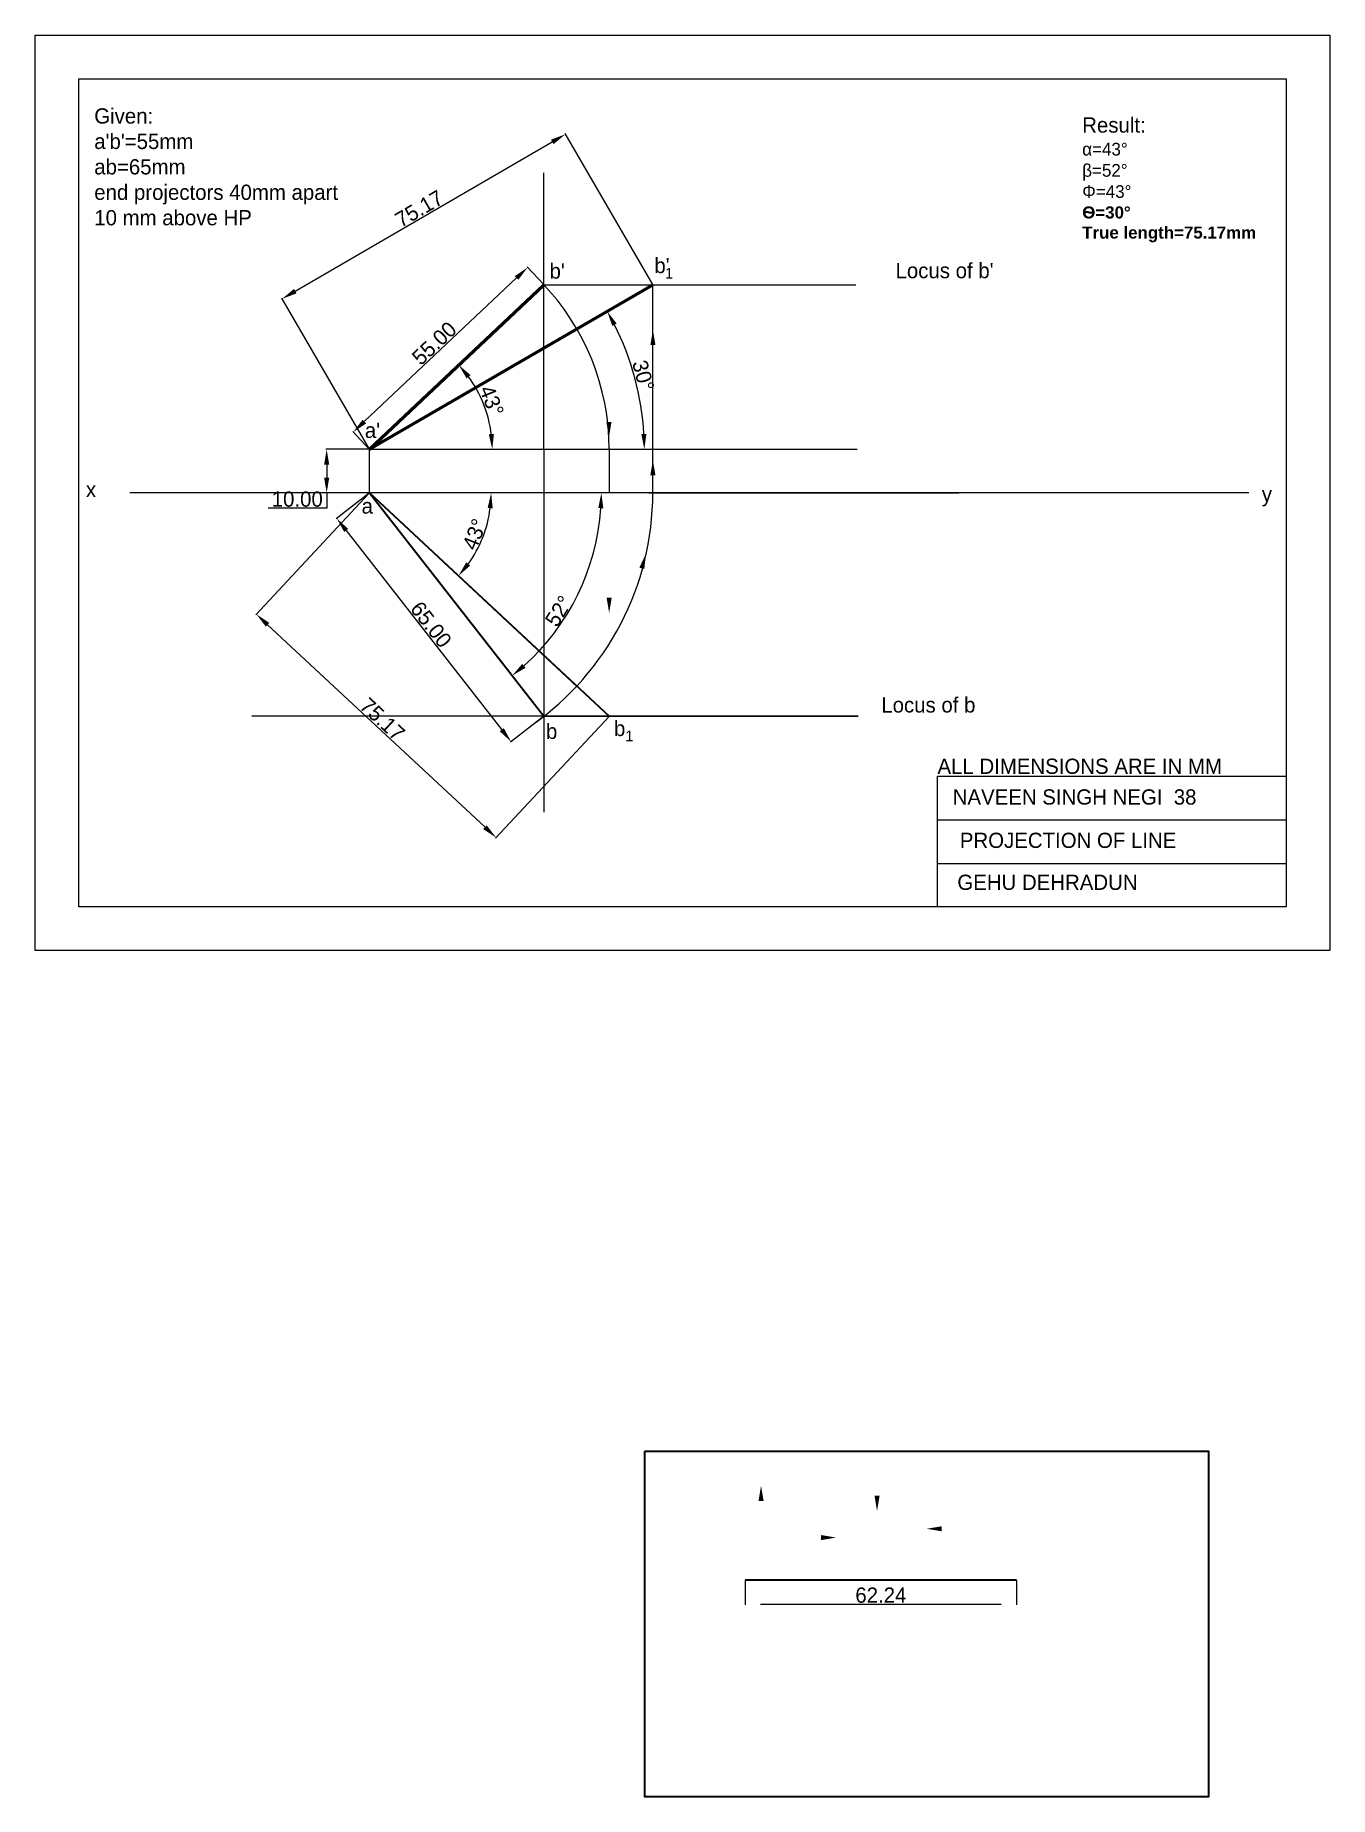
# Model space of a CAD drawing. Header units: millimetres. Extents: x 1525 to 5146, y 2068 to 2478.
# Drawn here: x 2305.4 to 2602.4, y 2067.9 to 2472 of the extents above; entities that cross this region are included whole.
import ezdxf

# ---------------------------------------------------------------- set-up
doc = ezdxf.new("R2010")
doc.units = ezdxf.units.MM
for name, color, linetype, lineweight in [('CL', 250, 'Continuous', 35), ('CL PRINT', 250, 'Continuous', 53), ('DRAW', 7, 'Continuous', 9), ('ML', 250, 'Continuous', 13)]:
    doc.layers.add(name, color=color, linetype=linetype, lineweight=lineweight)
doc.styles.get("Standard").update_dxf_attribs({"font": 'comicbd.ttf', "height": 3.5})
doc.dimstyles.get("Standard").update_dxf_attribs({"dimtxt": 3.5, "dimasz": 3.5, "dimexe": 0.18, "dimexo": 0.0625, "dimgap": 0.09, "dimtad": 1, "dimtoh": 1, "dimzin": 0, "dimdsep": 46, "dimtxsty": 'Standard', "dimcen": 0.09, "dimclrd": 1, "dimclre": 1, "dimclrt": 7, "dimadec": 0, "dimazin": 0, "dimtfac": 1, "dimtofl": 0, "dimtmove": 0, "dimatfit": 3, "dimfxl": 1, "dimtolj": 1, "dimtzin": 0, "dimlwd": 13, "dimlwe": 13, "dimarcsym": 0})

msp = doc.modelspace()

# ---------------------------------------------------------------- texts
at = {"char_height": 3.5, "attachment_point": 1}
for s, insert in [(' NAVEEN SINGH NEGI  38', (2514.588, 2298.993)), ('PROJECTION OF LINE', (2517.52, 2289.046)), ('GEHU DEHRADUN', (2516.95, 2279.416))]:
    msp.add_mtext_dynamic_manual_height_columns(s, width=78.38557, gutter_width=17.5, heights=[8.667], dxfattribs=dict(at, insert=insert))
at = {"layer": 'CL'}
for s, height, p in [("b'", 3.5, (2447.436, 2417.419)), ("b'", 3.5, (2423.391, 2416.152)), ('1', 2.45, (2449.922, 2416.175)), ("a'", 3.5, (2381.015, 2379.608)), ('a', 3.5, (2380.27, 2362.244)), ('b', 3.5, (2422.566, 2310.559))]:
    msp.add_text(s, height=height, dxfattribs=at).set_placement(p)
at = {"layer": 'CL', "char_height": 3.5, "attachment_point": 1}
for s, width, heights, insert in [("Given:\\Pa'b'=55mm\\Pab=65mm\\Pend projectors 40mm apart\\P10 mm above HP", 67.75172, [31.552], (2318.934, 2455.231)), ('Result:\\P{\\Fgreekc|c0;\\H0.83333x;a=43%%D\\Pb=52%%D\\PΦ=43%%D\\P\\fArial|b1|i0|c204|p34;\\H0.95x;Ѳ\\fArial|b1|i0|c0|p34;=30%%D\\PTrue length=75.17mm}', 41.73534, [0], (2545.596, 2453.158)), ("\\A1;Locus of b'", 58.03959, [0], (2502.77, 2419.758)), ('Locus of b', 45.36898, [0], (2499.5, 2320.114)), ('\\A1;b{\\H0.7x;\\S^ 1;}', 4.81316, [0], (2438.175, 2314.716))]:
    msp.add_mtext_dynamic_manual_height_columns(s, width=width, gutter_width=17.5, heights=heights, dxfattribs=dict(at, insert=insert))
at = {"layer": 'CL', "insert": (2499.401, 2114.109), "char_height": 3.5, "attachment_point": 5}
msp.add_mtext('\\A1;62.24', dxfattribs=at)
at = {"layer": 'CL PRINT', "insert": (2512.391, 2306.038), "char_height": 3.5, "attachment_point": 1}
msp.add_mtext_dynamic_manual_height_columns('ALL DIMENSIONS ARE IN MM', width=90.04426, gutter_width=17.5, heights=[9.268], dxfattribs=at)
at = {"layer": 'DRAW', "char_height": 3.5, "attachment_point": 1}
for s, insert in [('x', (2317.014, 2369.528)), ('y', (2586.794, 2368.456))]:
    msp.add_mtext_dynamic_manual_height_columns(s, width=8.02401, gutter_width=17.5, heights=[0], dxfattribs=dict(at, insert=insert))

# ---------------------------------------------------------------- blocks, each defined once
blk = doc.blocks.new('*D18')
at = {"layer": 'CL', "color": 1, "linetype": 'Continuous', "lineweight": 13, "transparency": 16777216}
for p, q in [((2422.04, 2414.8), (2418.23, 2418.84)), ((2380.89, 2383.36), (2415.8, 2416.31)), ((2382.04, 2377.05), (2378.23, 2381.09))]:
    blk.add_line(p, q, dxfattribs=at)
at = {"layer": 'CL', "color": 1, "transparency": 16777216}
for points in [[(2415.4, 2416.73), (2416.2, 2415.88), (2418.35, 2418.71)], [(2380.49, 2383.78), (2381.3, 2382.94), (2378.35, 2380.96)]]:
    blk.add_solid(points, dxfattribs=at)
at = {"layer": 'Defpoints', "color": 0, "transparency": 16777216}
for p in [(2418.35, 2418.71), (2422.08, 2414.75), (2382.08, 2377)]:
    blk.add_point(p, dxfattribs=at)
at = {"layer": 'CL', "color": 7, "transparency": 16777216, "insert": (2396.94, 2401.33), "char_height": 3.5, "attachment_point": 5, "rotation": 43.3418}
blk.add_mtext('\\A1;55.00', dxfattribs=at)
blk = doc.blocks.new('*D19')
at = {"layer": 'CL', "color": 1, "linetype": 'Continuous', "lineweight": 13, "transparency": 16777216}
for p, q in [((2382.02, 2377), (2372.08, 2377)), ((2372.26, 2373.5), (2372.26, 2370.5)), ((2382.02, 2367), (2372.08, 2367)), ((2372.26, 2367), (2372.26, 2363.5)), ((2372.26, 2363.5), (2358.86, 2363.5))]:
    blk.add_line(p, q, dxfattribs=at)
at = {"layer": 'CL', "color": 1, "transparency": 16777216}
for points in [[(2371.67, 2373.5), (2372.84, 2373.5), (2372.26, 2377)], [(2371.67, 2370.5), (2372.84, 2370.5), (2372.26, 2367)]]:
    blk.add_solid(points, dxfattribs=at)
at = {"layer": 'Defpoints', "color": 0, "transparency": 16777216}
for p in [(2382.08, 2377), (2372.26, 2367), (2382.08, 2367)]:
    blk.add_point(p, dxfattribs=at)
at = {"layer": 'CL', "color": 7, "transparency": 16777216, "insert": (2365.51, 2365.56), "char_height": 3.5, "attachment_point": 5}
blk.add_mtext('\\A1;10.00', dxfattribs=at)
blk = doc.blocks.new('*D20')
at = {"layer": 'CL', "color": 1, "linetype": 'Continuous', "lineweight": 13, "transparency": 16777216}
for p, q in [((2447.05, 2414.81), (2426.94, 2449.44)), ((2365.05, 2413.29), (2424, 2447.53)), ((2382.05, 2377.06), (2361.94, 2411.69))]:
    blk.add_line(p, q, dxfattribs=at)
at = {"layer": 'CL', "color": 1, "transparency": 16777216}
for points in [[(2423.71, 2448.03), (2424.29, 2447.02), (2427.03, 2449.28)], [(2364.76, 2413.8), (2365.35, 2412.79), (2362.03, 2411.53)]]:
    blk.add_solid(points, dxfattribs=at)
at = {"layer": 'Defpoints', "color": 0, "transparency": 16777216}
for p in [(2427.03, 2449.28), (2447.08, 2414.75), (2382.08, 2377)]:
    blk.add_point(p, dxfattribs=at)
at = {"layer": 'CL', "color": 7, "transparency": 16777216, "insert": (2393.49, 2432.19), "char_height": 3.5, "attachment_point": 5, "rotation": 30.1462}
blk.add_mtext('\\A1;75.17', dxfattribs=at)
blk = doc.blocks.new('*D21')
at = {"layer": 'CL', "color": 1, "linetype": 'Continuous', "lineweight": 13, "transparency": 16777216}
for p, q in [((2382.04, 2366.96), (2356.02, 2339.02)), ((2358.7, 2336.77), (2408.58, 2290.3)), ((2437.04, 2315.72), (2411.02, 2287.79))]:
    blk.add_line(p, q, dxfattribs=at)
at = {"layer": 'CL', "color": 1, "transparency": 16777216}
for points in [[(2359.1, 2337.19), (2358.3, 2336.34), (2356.14, 2339.15)], [(2408.98, 2290.73), (2408.18, 2289.88), (2411.14, 2287.92)]]:
    blk.add_solid(points, dxfattribs=at)
at = {"layer": 'Defpoints', "color": 0, "transparency": 16777216}
for p in [(2382.08, 2367), (2437.08, 2315.77), (2411.14, 2287.92)]:
    blk.add_point(p, dxfattribs=at)
at = {"layer": 'CL', "color": 7, "transparency": 16777216, "insert": (2385.04, 2315.04), "char_height": 3.5, "attachment_point": 5, "rotation": 317.0299}
blk.add_mtext('\\A1;75.17', dxfattribs=at)
blk = doc.blocks.new('*D22')
at = {"layer": 'CL', "color": 1, "linetype": 'Continuous', "lineweight": 13, "transparency": 16777216}
for p, q in [((2382.03, 2366.96), (2374.44, 2361.04)), ((2376.74, 2358.39), (2412.43, 2312.67)), ((2422.03, 2315.73), (2414.44, 2309.8))]:
    blk.add_line(p, q, dxfattribs=at)
at = {"layer": 'CL', "color": 1, "transparency": 16777216}
for points in [[(2377.2, 2358.75), (2376.28, 2358.03), (2374.58, 2361.15)], [(2412.89, 2313.03), (2411.97, 2312.31), (2414.58, 2309.91)]]:
    blk.add_solid(points, dxfattribs=at)
at = {"layer": 'Defpoints', "color": 0, "transparency": 16777216}
for p in [(2382.08, 2367), (2422.08, 2315.77), (2414.58, 2309.91)]:
    blk.add_point(p, dxfattribs=at)
at = {"layer": 'CL', "color": 7, "transparency": 16777216, "insert": (2396.2, 2336.8), "char_height": 3.5, "attachment_point": 5, "rotation": 307.9799}
blk.add_mtext('\\A1;65.00', dxfattribs=at)
blk = doc.blocks.new('*D23')
at = {"layer": 'CL', "color": 1, "linetype": 'Continuous', "lineweight": 13, "transparency": 16777216}
blk.add_arc((2382.08, 2377), 28.17, 7.1232, 36.2185, dxfattribs=at)
at = {"layer": 'CL', "color": 1, "transparency": 16777216}
for points in [[(2404.36, 2393.27), (2405.26, 2394.02), (2402.57, 2396.34)], [(2410.62, 2380.53), (2409.45, 2380.46), (2410.25, 2377)]]:
    blk.add_solid(points, dxfattribs=at)
at = {"layer": 'Defpoints', "color": 0, "transparency": 16777216}
for p in [(2422.08, 2414.75), (2409.36, 2384.03), (2382.08, 2377), (2382.08, 2377), (2493.95, 2377)]:
    blk.add_point(p, dxfattribs=at)
at = {"layer": 'CL', "color": 7, "transparency": 16777216, "insert": (2410.11, 2388.14), "char_height": 3.5, "attachment_point": 5, "rotation": 291.6709}
blk.add_mtext('\\A1;43°', dxfattribs=at)
blk = doc.blocks.new('*D24')
at = {"layer": 'CL', "color": 1, "linetype": 'Continuous', "lineweight": 13, "transparency": 16777216}
blk.add_arc((2382.08, 2377), 63.05, 3.1809, 26.9653, dxfattribs=at)
at = {"layer": 'CL', "color": 1, "transparency": 16777216}
for points in [[(2437.77, 2405.32), (2438.79, 2405.87), (2436.61, 2408.67)], [(2445.62, 2380.52), (2444.45, 2380.49), (2445.13, 2377)]]:
    blk.add_solid(points, dxfattribs=at)
at = {"layer": 'Defpoints', "color": 0, "transparency": 16777216}
for p in [(2447.08, 2414.75), (2444.17, 2388), (2382.08, 2377), (2382.08, 2377), (2493.95, 2377)]:
    blk.add_point(p, dxfattribs=at)
at = {"layer": 'CL', "color": 7, "transparency": 16777216, "insert": (2444.88, 2393.92), "char_height": 3.5, "attachment_point": 5, "rotation": 285.0731}
blk.add_mtext('\\A1;30°', dxfattribs=at)
blk = doc.blocks.new('*D25')
at = {"layer": 'CL', "color": 1, "linetype": 'Continuous', "lineweight": 13, "transparency": 16777216}
blk.add_arc((2382.08, 2367), 27.91, 324.2208, 352.8091, dxfattribs=at)
at = {"layer": 'CL', "color": 1, "transparency": 16777216}
for points in [[(2409.19, 2363.55), (2410.35, 2363.47), (2409.99, 2367)], [(2405.17, 2350.32), (2404.27, 2351.06), (2402.5, 2347.98)]]:
    blk.add_solid(points, dxfattribs=at)
at = {"layer": 'Defpoints', "color": 0, "transparency": 16777216}
for p in [(2327.11, 2367), (2382.08, 2367), (2583.79, 2367), (2406.57, 2353.62), (2437.08, 2315.77)]:
    blk.add_point(p, dxfattribs=at)
at = {"layer": 'CL', "color": 7, "transparency": 16777216, "insert": (2406.2, 2357.51), "char_height": 3.5, "attachment_point": 5, "rotation": 68.5149}
blk.add_mtext('\\A1;43°', dxfattribs=at)
blk = doc.blocks.new('*D26')
at = {"layer": 'CL', "color": 1, "linetype": 'Continuous', "lineweight": 13, "transparency": 16777216}
blk.add_arc((2382.08, 2367), 53.18, 311.7512, 356.2287, dxfattribs=at)
at = {"layer": 'CL', "color": 1, "transparency": 16777216}
for points in [[(2434.57, 2363.52), (2435.73, 2363.49), (2435.27, 2367)], [(2417.87, 2326.88), (2417.12, 2327.77), (2414.81, 2325.08)]]:
    blk.add_solid(points, dxfattribs=at)
at = {"layer": 'Defpoints', "color": 0, "transparency": 16777216}
for p in [(2327.11, 2367), (2382.08, 2367), (2583.79, 2367), (2432.85, 2351.15), (2422.08, 2315.77)]:
    blk.add_point(p, dxfattribs=at)
at = {"layer": 'CL', "color": 7, "transparency": 16777216, "insert": (2425.51, 2339.89), "char_height": 3.5, "attachment_point": 5, "rotation": 58.0182}
blk.add_mtext('\\A1;52°', dxfattribs=at)

# ---------------------------------------------------------------- dimensions: what is measured, and where the dimension line sits
at = {"layer": 'CL'}
for p1, p2, distance, picture, middle in [((2382.082, 2377.003), (2447.082, 2414.752), 39.932, '*D20', (2393.494, 2432.189)), ((2382.082, 2377.003), (2422.082, 2414.752), 5.438, '*D18', (2396.939, 2401.327)), ((2382.082, 2377.003), (2382.082, 2367.003), -9.824, '*D19', (2365.512, 2365.562)), ((2382.082, 2367.003), (2437.082, 2315.768), -38.061, '*D21', (2385.042, 2315.042)), ((2382.082, 2367.003), (2422.082, 2315.768), -9.515, '*D22', (2396.202, 2336.795))]:
    dim = msp.add_aligned_dim(p1=p1, p2=p2, distance=distance, dimstyle='Standard', dxfattribs=at)
    dim.commit()
    dim.dimension.update_dxf_attribs({"geometry": picture, "text_midpoint": middle})
for base, line1, line2, picture, middle in [((2409.362, 2384.031), ((2382.082, 2377.003), (2493.948, 2377.003)), ((2382.082, 2377.003), (2422.082, 2414.752)), '*D23', (2410.112, 2388.141)), ((2444.167, 2388.005), ((2382.082, 2377.003), (2493.948, 2377.003)), ((2382.082, 2377.003), (2447.082, 2414.752)), '*D24', (2444.882, 2393.916)), ((2406.572, 2353.625), ((2382.082, 2367.003), (2437.082, 2315.768)), ((2583.789, 2367.003), (2327.11, 2367.003)), '*D25', (2406.195, 2357.512))]:
    dim = msp.add_angular_dim_2l(base=base, line1=line1, line2=line2, dimstyle='Standard', dxfattribs=at)
    dim.commit()
    dim.dimension.update_dxf_attribs({"geometry": picture, "text_midpoint": middle})
dim = msp.add_angular_dim_2l(base=(2432.849, 2351.152), line1=((2583.789, 2367.003), (2327.11, 2367.003)), line2=((2382.082, 2367.003), (2422.082, 2315.768)), dimstyle='Standard', dxfattribs=at)
dim.commit()
dim.dimension.update_dxf_attribs({"geometry": '*D26', "text_midpoint": (2427.193, 2338.834), "dimtype": 162})

# ---------------------------------------------------------------- linework, layer by layer
at = {"layer": 'CL'}
for p, q in [((2382.082, 2367.003), (2429.62, 2322.673)), ((2382.082, 2367.003), (2437.082, 2315.768)), ((2382.082, 2367.003), (2414.81, 2325.082)), ((2414.81, 2325.082), (2422.082, 2315.768)), ((2468.281, 2117.651), (2530.52, 2117.651))]:
    msp.add_line(p, q, dxfattribs=at)
at = {"layer": 'CL', "color": 1, "linetype": 'Continuous', "lineweight": 13}
for p, q in [((2468.281, 2117.589), (2468.281, 2111.869)), ((2530.52, 2117.589), (2530.52, 2111.869)), ((2471.781, 2112.049), (2527.02, 2112.049))]:
    msp.add_line(p, q, dxfattribs=at)
at = {"layer": 'CL'}
msp.add_lwpolyline([(2445.284, 2147.194), (2574.583, 2147.194), (2574.583, 2067.868), (2445.284, 2067.868)], close=True, dxfattribs=at)
at = {"layer": 'CL', "color": 1}
for points in [[(2447.686, 2400.941), (2446.519, 2400.941), (2447.102, 2404.441)], [(2437.596, 2383.268), (2436.429, 2383.268), (2437.012, 2379.768)], [(2447.681, 2371.057), (2446.514, 2371.057), (2447.098, 2374.557)], [(2445.131, 2349.548), (2444.006, 2349.86), (2445.503, 2353.077)], [(2437.645, 2342.952), (2436.479, 2342.952), (2437.062, 2339.452)], [(2472.501, 2135.751), (2471.334, 2135.751), (2471.918, 2139.251)], [(2499.106, 2136.923), (2497.94, 2136.923), (2498.523, 2133.423)], [(2513.38, 2128.767), (2513.38, 2129.933), (2509.88, 2129.35)], [(2485.649, 2127.912), (2485.649, 2126.745), (2489.149, 2127.329)]]:
    msp.add_solid(points, dxfattribs=at)
at = {"layer": 'CL PRINT'}
for q in [(2422.082, 2414.752), (2447.082, 2414.752)]:
    msp.add_line((2382.082, 2377.003), q, dxfattribs=at)
at = {"layer": 'DRAW'}
for p, q in [((2583.789, 2367.003), (2327.11, 2367.003)), ((2512.391, 2302.003), (2592.391, 2302.003)), ((2512.391, 2272.003), (2512.391, 2302.003)), ((2592.391, 2302.003), (2592.391, 2272.003)), ((2512.391, 2292.003), (2592.391, 2292.003)), ((2512.391, 2282.003), (2592.391, 2282.003)), ((2592.391, 2272.003), (2512.391, 2272.003))]:
    msp.add_line(p, q, dxfattribs=at)
for points in [[(2305.391, 2472.003), (2602.391, 2472.003), (2602.391, 2262.003), (2305.391, 2262.003)], [(2315.391, 2462.003), (2592.391, 2462.003), (2592.391, 2272.003), (2315.391, 2272.003)]]:
    msp.add_lwpolyline(points, close=True, dxfattribs=at)
at = {"layer": 'ML'}
for p, q in [((2422.082, 2377.003), (2422.082, 2440.447)), ((2422.082, 2414.752), (2493.662, 2414.752)), ((2447.082, 2367.003), (2447.082, 2414.752)), ((2382.082, 2367.003), (2382.082, 2377.003)), ((2382.082, 2377.003), (2493.948, 2377.003)), ((2422.082, 2377.003), (2422.082, 2293.761)), ((2437.082, 2377.003), (2437.082, 2367.003)), ((2446.273, 2367.003), (2517.281, 2367.003)), ((2494.201, 2315.768), (2355.073, 2315.768)), ((2422.082, 2315.768), (2494.201, 2315.768))]:
    msp.add_line(p, q, dxfattribs=at)
for centre, radius, start, end in [((2382.082, 2377.003), 55, 0, 44.09256), ((2382.082, 2367.003), 65, 304.96313, 0)]:
    msp.add_arc(centre, radius, start, end, dxfattribs=at)

msp.set_redraw_order([(e.dxf.handle, doc.entitydb.next_handle()) for e in msp.query("TEXT MTEXT ATTDEF DIMENSION ARC_DIMENSION")])  # texts and dimensions are drawn at this point

doc.saveas('drawing.dxf')
